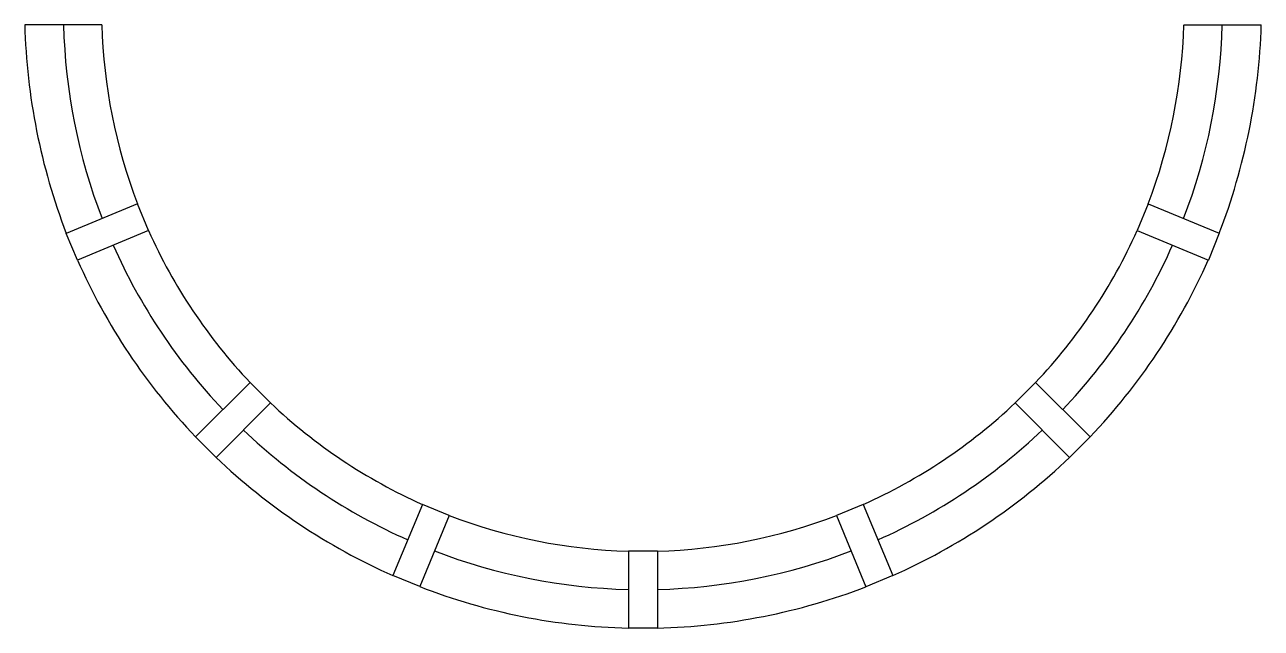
# Model space of a CAD drawing. Header units: inches. Extents: x -4 to 1564, y 0 to 1512.
# Drawn here: x 476 to 604, y 46.4 to 108.9 of the extents above; entities that cross this region are included whole.
import ezdxf

# ---------------------------------------------------------------- set-up
doc = ezdxf.new("R2010")
doc.units = ezdxf.units.IN
doc.header["$LTSCALE"] = 0.25
doc.header["$MEASUREMENT"] = 0
for name, color, linetype in [('A-GLAZ', 1, 'CONTINUOUS'), ('A-GLAZ-SILL', 2, 'CONTINUOUS'), ('A-WALL', 5, 'CONTINUOUS')]:
    doc.layers.add(name, color=color, linetype=linetype)

msp = doc.modelspace()

# ---------------------------------------------------------------- linework, layer by layer
at = {"layer": 'A-GLAZ'}
for start, end in [(181.4308, 201.0675), (338.9325, 358.5657), (203.9325, 223.5675), (316.4325, 336.0675), (226.4325, 246.0675), (293.9325, 313.5675), (248.9325, 268.5675), (271.4325, 291.0675)]:
    msp.add_arc((540.01, 110.39), 60, start, end, dxfattribs=at)
at = {"layer": 'A-GLAZ-SILL'}
for centre, radius, start, end in [((541.18, 110.62), 65.19, 181.5223, 200.9759), ((540.01, 110.39), 56.03, 181.5324, 200.9659), ((539.15, 110.63), 56.91, 339.1098, 358.2398), ((538.25, 110.9), 65.82, 338.9804, 358.2485), ((540.01, 110.39), 56.03, 204.0341, 223.4659), ((540.01, 110.39), 56.03, 316.5341, 335.9659), ((540.01, 110.39), 64, 203.8431, 223.6569), ((540.01, 110.39), 64, 316.3431, 336.1569), ((540.01, 110.39), 56.03, 226.5341, 245.9658), ((540.01, 110.39), 56.03, 294.0341, 313.4658), ((540.01, 110.39), 64, 226.3431, 246.1568), ((540.01, 110.39), 64, 293.8431, 313.6569), ((540.01, 110.39), 56.03, 249.0342, 268.4659), ((540.01, 110.39), 56.03, 271.5341, 290.9659), ((540.01, 110.39), 64, 248.8431, 268.6569), ((539.94, 110.98), 64.59, 271.3888, 291.0215)]:
    msp.add_arc(centre, radius, start, end, dxfattribs=at)
at = {"layer": 'A-WALL'}
for p, q in [((484, 108.89), (476.01, 108.89)), ((484, 108.89), (476.01, 108.89)), ((596.04, 108.89), (604.04, 108.89)), ((487.69, 90.34), (480.31, 87.28)), ((488.84, 87.57), (487.69, 90.34)), ((592.33, 90.34), (591.18, 87.57)), ((592.33, 90.34), (599.69, 87.29)), ((481.47, 84.52), (480.31, 87.28)), ((488.84, 87.57), (481.47, 84.52)), ((591.18, 87.57), (598.56, 84.51)), ((599.69, 87.29), (598.56, 84.51)), ((499.34, 71.85), (493.7, 66.2)), ((501.47, 69.72), (499.34, 71.85)), ((580.67, 71.85), (578.55, 69.72)), ((580.67, 71.85), (586.31, 66.21)), ((501.47, 69.72), (495.82, 64.08)), ((578.55, 69.72), (584.2, 64.08)), ((495.83, 64.09), (493.7, 66.2)), ((586.31, 66.21), (584.2, 64.08)), ((517.19, 59.22), (514.13, 51.84)), ((519.96, 58.07), (517.19, 59.22)), ((562.83, 59.22), (560.06, 58.07)), ((562.83, 59.22), (565.88, 51.85)), ((519.96, 58.07), (516.91, 50.71)), ((560.06, 58.07), (563.11, 50.69)), ((541.51, 54.38), (538.51, 54.38)), ((538.51, 54.38), (538.51, 46.39)), ((541.51, 54.38), (541.51, 46.41)), ((516.91, 50.71), (514.13, 51.84)), ((565.88, 51.85), (563.11, 50.69)), ((541.51, 46.41), (538.51, 46.39))]:
    msp.add_line(p, q, dxfattribs=at)

doc.saveas('drawing.dxf')
